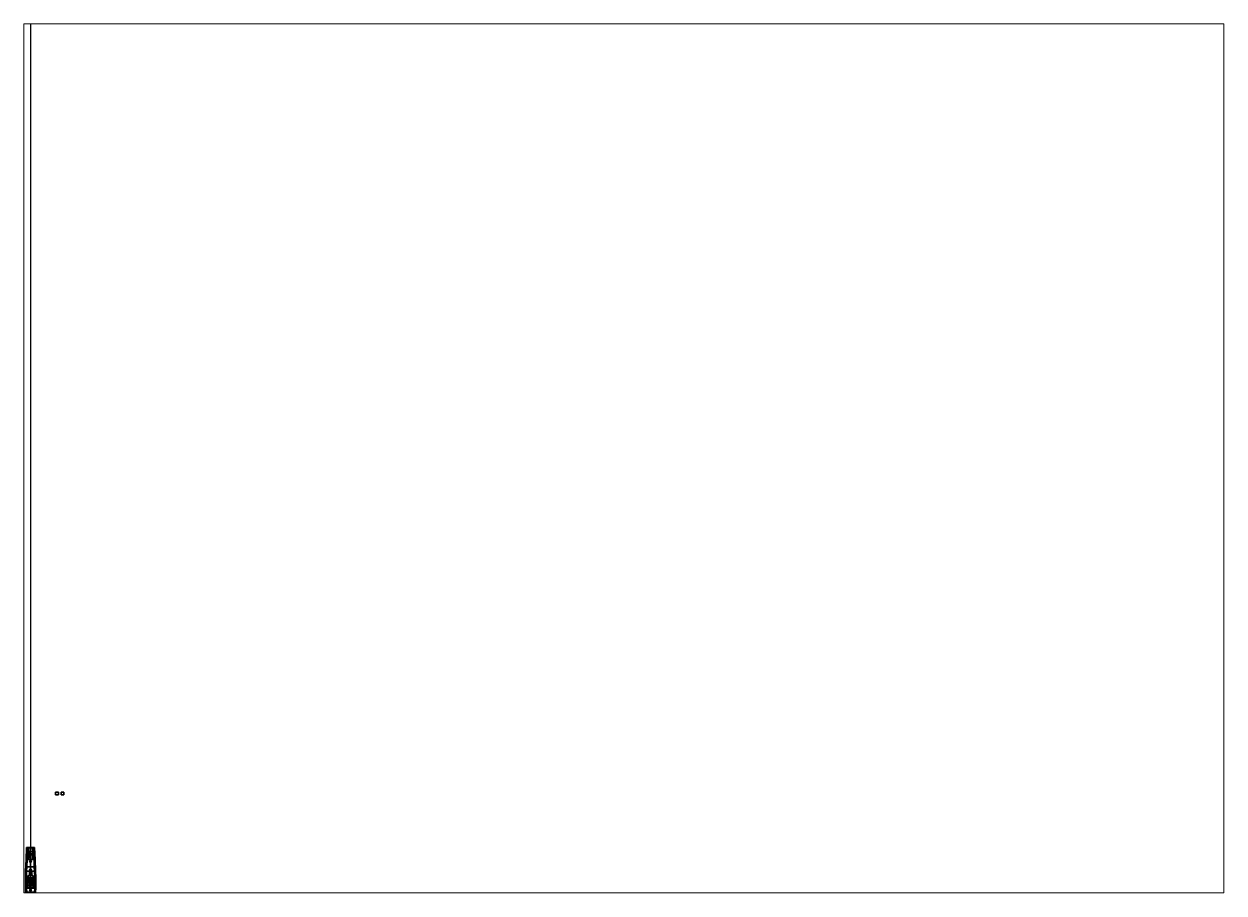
# Paper-space layout 'Layout1' of a CAD drawing. Header units: millimetres. Extents: x 28 to 251, y 20 to 181.
# The model-space entities are those that its viewports show. They can reach past a viewport. Long polylines and large blocks are cut down to what shows.
import ezdxf

# ---------------------------------------------------------------- set-up
doc = ezdxf.new("R2010")
doc.units = ezdxf.units.MM
for name, color, linetype in [('gun', 1, 'Continuous'), ('prop', 1, 'Continuous'), ('sleeve', 5, 'Continuous'), ('tmp', 4, 'Continuous'), ('turret', 2, 'Continuous'), ('underwater', 1, 'Continuous')]:
    doc.layers.add(name, color=color, linetype=linetype)

msp = doc.modelspace()

# ---------------------------------------------------------------- linework, layer by layer
for points in [[(9.82, 30.44, 1), (9.82, 30.44), (8.82, 30.44), (8.82, 30.44, 1)], [(9.82, 30.44), (9.82, 29.44), (8.82, 29.44), (8.82, 30.44)], [(8.82, 30.44), (8.82, 29.44), (8.82, 29.44, 1), (8.82, 30.44, 1)], [(8.82, 30.44, 1), (8.82, 29.44, 1), (9.82, 29.44, 1), (9.82, 30.44, 1)], [(9.82, 29.44, 1), (9.82, 29.44), (9.82, 30.44), (9.82, 30.44, 1)], [(11.82, 30.44), (11.82, 29.44), (10.82, 29.44), (10.82, 30.44)], [(10.82, 30.44), (10.82, 29.44), (11.82, 29.44), (11.82, 30.44)], [(8.82, 29.44, 1), (8.82, 29.44), (9.82, 29.44), (9.82, 29.44, 1)], [(-1.61, 6.64, 0.61), (0, 6.64, 0.66), (0, 10.81, 0.41), (-1.41, 10.81, 0.34)], [(-1.36, 10.68), (-1.56, 6.64), (-1.61, 6.64, 0.61), (-1.41, 10.81, 0.34)], [(-1.41, 10.81, 0.34), (0, 10.81, 0.41), (0, 10.68), (-1.36, 10.68)], [(0, 8.83, 0.59), (-0.26, 8.72, 0.6), (-0.37, 8.46, 0.62), (0.26, 8.72, 0.6)], [(-0.26, 8.71, 0.5), (-0.37, 8.45, 0.52), (-0.37, 8.46, 0.62), (-0.26, 8.72, 0.6)], [(-0.37, 8.46, 0.62), (-0.26, 8.2, 0.64), (0.37, 8.46, 0.62), (0.26, 8.72, 0.6)], [(0, 8.82, 0.49), (-0.26, 8.71, 0.5), (-0.26, 8.72, 0.6), (0, 8.83, 0.59)], [(1.36, 10.68), (0, 10.68), (0, 10.81, 0.41), (1.41, 10.81, 0.34)], [(0, 10.81, 0.41), (0, 6.64, 0.66), (1.61, 6.64, 0.61), (1.41, 10.81, 0.34)], [(0.26, 8.71, 0.5), (0, 8.82, 0.49), (0, 8.83, 0.59), (0.26, 8.72, 0.6)], [(0.37, 8.45, 0.52), (0.26, 8.71, 0.5), (0.26, 8.72, 0.6), (0.37, 8.46, 0.62)], [(1.41, 10.81, 0.34), (1.61, 6.64, 0.61), (1.56, 6.64), (1.36, 10.68)], [(-1.56, 6.64), (-1.74, 2.47), (-1.78, 2.47, 0.83), (-1.61, 6.64, 0.61)], [(-1.78, 2.47, 0.83), (0, 2.47, 0.85), (0, 6.64, 0.66), (-1.61, 6.64, 0.61)], [(-0.37, 8.45, 0.52), (-0.26, 8.19, 0.54), (-0.26, 8.2, 0.64), (-0.37, 8.46, 0.62)], [(0, 6.24, 0.75), (-0.26, 6.14, 0.76), (-0.37, 5.88, 0.77), (0.26, 6.14, 0.76)], [(-0.37, 5.88, 0.77), (-0.26, 5.61, 0.78), (0.37, 5.88, 0.77), (0.26, 6.14, 0.76)], [(-0.26, 6.13, 0.66), (-0.37, 5.87, 0.67), (-0.37, 5.88, 0.77), (-0.26, 6.14, 0.76)], [(-0.37, 5.87, 0.67), (-0.26, 5.61, 0.68), (-0.26, 5.61, 0.78), (-0.37, 5.88, 0.77)], [(0, 8.09, 0.65), (0.26, 8.2, 0.64), (0.37, 8.46, 0.62), (-0.26, 8.2, 0.64)], [(-0.26, 8.19, 0.54), (0, 8.08, 0.55), (0, 8.09, 0.65), (-0.26, 8.2, 0.64)], [(0, 6.24, 0.65), (-0.26, 6.13, 0.66), (-0.26, 6.14, 0.76), (0, 6.24, 0.75)], [(0, 5.51, 0.79), (0.26, 5.61, 0.78), (0.37, 5.88, 0.77), (-0.26, 5.61, 0.78)], [(-0.26, 5.61, 0.68), (0, 5.5, 0.69), (0, 5.51, 0.79), (-0.26, 5.61, 0.78)], [(0, 8.08, 0.55), (0.26, 8.19, 0.54), (0.26, 8.2, 0.64), (0, 8.09, 0.65)], [(0, 6.64, 0.66), (0, 2.47, 0.85), (1.78, 2.47, 0.83), (1.61, 6.64, 0.61)], [(0.26, 6.13, 0.66), (0, 6.24, 0.65), (0, 6.24, 0.75), (0.26, 6.14, 0.76)], [(0, 5.5, 0.69), (0.26, 5.61, 0.68), (0.26, 5.61, 0.78), (0, 5.51, 0.79)], [(0.26, 8.19, 0.54), (0.37, 8.45, 0.52), (0.37, 8.46, 0.62), (0.26, 8.2, 0.64)], [(0.37, 5.87, 0.67), (0.26, 6.13, 0.66), (0.26, 6.14, 0.76), (0.37, 5.88, 0.77)], [(0.26, 5.61, 0.68), (0.37, 5.87, 0.67), (0.37, 5.88, 0.77), (0.26, 5.61, 0.78)], [(1.61, 6.64, 0.61), (1.78, 2.47, 0.83), (1.73, 2.47), (1.56, 6.64)], [(-1.74, 2.47), (-1.8, 0.21), (-1.85, 0.21, 0.94), (-1.78, 2.47, 0.83)], [(-1.78, 2.47, 0.83), (-1.85, 0.21, 0.94), (-0.44, 1, 0.91), (-0.44, 2.33, 0.85)], [(-0.44, 1, 0.91), (-1.85, 0.21, 0.94), (1.85, 0.21, 0.94), (0.44, 1, 0.91)], [(-1.8, 0.21), (-1.8, -3.54), (-1.85, -3.54, 0.94), (-1.85, 0.21, 0.94)], [(-1.8, -1.71, 0.94), (-1.85, 0.21, 0.94), (-1.85, -3.54, 0.94), (-1.8, -2.4, 0.94)], [(-1.26, -0.02, 0.94), (-1.85, 0.21, 0.94), (-1.8, -1.71, 0.94), (-1.26, -1.39, 0.94)], [(-1.09, 0.21, 0.94), (-1.09, 0.21, 0.94), (-1.85, 0.21, 0.94), (-1.26, -0.02, 0.94)], [(-0.44, 2.33, 0.85), (0, 2.47, 0.85), (-1.78, 2.47, 0.83), (-0.44, 2.33, 0.85)], [(-1.09, 0.21, 0.94), (-1.09, 0.21, 0.94), (-1.26, -0.02, 0.94), (-1.09, -0.02, 1.06)], [(1.09, -0.02, 1.06), (1.09, 0.21, 0.94), (-1.09, 0.21, 0.94), (-1.09, -0.02, 1.06)], [(0.44, 2.33, 0.85), (0, 2.47, 0.85), (-0.44, 2.33, 0.85), (0.44, 2.33, 0.85)], [(-0.44, 2.33, 0.85), (-0.44, 1, 0.91), (-0.02, 1, 1.04), (-0.02, 2.33, 1)], [(0.02, 2.33, 1), (0.44, 2.33, 0.85), (-0.44, 2.33, 0.85), (-0.02, 2.33, 1)], [(-0.02, 1, 1.04), (-0.44, 1, 0.91), (0.44, 1, 0.91), (0.02, 1, 1.04)], [(0, 3.29, 0.9), (-0.26, 3.18, 0.9), (-0.37, 2.92, 0.91), (0.26, 3.18, 0.9)], [(-0.26, 3.18, 0.8), (-0.37, 2.92, 0.81), (-0.37, 2.92, 0.91), (-0.26, 3.18, 0.9)], [(-0.37, 2.92, 0.91), (-0.26, 2.66, 0.92), (0.37, 2.92, 0.91), (0.26, 3.18, 0.9)], [(-0.37, 2.92, 0.81), (-0.26, 2.66, 0.82), (-0.26, 2.66, 0.92), (-0.37, 2.92, 0.91)], [(0, 3.29, 0.8), (-0.26, 3.18, 0.8), (-0.26, 3.18, 0.9), (0, 3.29, 0.9)], [(0, 2.55, 0.92), (0.26, 2.66, 0.92), (0.37, 2.92, 0.91), (-0.26, 2.66, 0.92)], [(-0.26, 2.66, 0.82), (0, 2.55, 0.82), (0, 2.55, 0.92), (-0.26, 2.66, 0.92)], [(-0.02, 2.33, 1), (-0.02, 1, 1.04), (0.02, 1, 1.04), (0.02, 2.33, 1)], [(0, 0.21, 0.94), (-0.02, 0.19, 0.94), (-0.02, 0.19, 3), (0, 0.21, 3)], [(0, 0.21, 3), (-0.02, 0.19, 3), (0, 0.17, 3), (0.02, 0.19, 3)], [(-0.02, 0.19, 0.94), (0, 0.17, 0.94), (0, 0.17, 3), (-0.02, 0.19, 3)], [(0.26, 3.18, 0.8), (0, 3.29, 0.8), (0, 3.29, 0.9), (0.26, 3.18, 0.9)], [(0, 2.55, 0.82), (0.26, 2.66, 0.82), (0.26, 2.66, 0.92), (0, 2.55, 0.92)], [(0.44, 2.33, 0.85), (1.78, 2.47, 0.83), (0, 2.47, 0.85), (0.44, 2.33, 0.85)], [(0, 1.21, 2.95), (0, 0.21, 2.95), (0, 0.21, 2.45), (0, 1.21, 2.45)], [(0, 1.21, 2.45), (0, 0.21, 2.45), (0, 0.21, 2.95), (0, 1.21, 2.95)], [(0.02, 0.19, 0.94), (0, 0.21, 0.94), (0, 0.21, 3), (0.02, 0.19, 3)], [(0, 0.17, 0.94), (0.02, 0.19, 0.94), (0.02, 0.19, 3), (0, 0.17, 3)], [(0.02, 1, 1.04), (0.44, 1, 0.91), (0.44, 2.33, 0.85), (0.02, 2.33, 1)], [(0.37, 2.92, 0.81), (0.26, 3.18, 0.8), (0.26, 3.18, 0.9), (0.37, 2.92, 0.91)], [(0.26, 2.66, 0.82), (0.37, 2.92, 0.81), (0.37, 2.92, 0.91), (0.26, 2.66, 0.92)], [(0.44, 1, 0.91), (1.85, 0.21, 0.94), (1.78, 2.47, 0.83), (0.44, 2.33, 0.85)], [(1.26, -0.02, 0.94), (1.09, 0.21, 0.94), (1.09, 0.21, 0.94), (1.09, -0.02, 1.06)], [(1.85, 0.21, 0.94), (1.09, 0.21, 0.94), (1.09, 0.21, 0.94), (1.26, -0.02, 0.94)], [(1.8, -1.71, 0.94), (1.85, 0.21, 0.94), (1.26, -0.02, 0.94), (1.26, -1.39, 0.94)], [(1.78, 2.47, 0.83), (1.85, 0.21, 0.94), (1.8, 0.21), (1.73, 2.47)], [(1.85, 0.21, 0.94), (1.85, -3.54, 0.94), (1.8, -3.54), (1.8, 0.21)], [(1.8, -2.4, 0.94), (1.85, -3.54, 0.94), (1.85, 0.21, 0.94), (1.8, -1.71, 0.94)], [(-1.8, -2.4, 0.94), (-1.85, -3.54, 0.94), (-0.93, -3.54, 0.94), (-1.26, -2.71, 0.94)], [(-1.8, -3.54), (-1.72, -4.96), (-1.77, -4.96, 0.94), (-1.85, -3.54, 0.94)], [(-1.85, -3.54, 0.94), (-1.77, -4.96, 0.94), (1.77, -4.96, 0.94), (1.85, -3.54, 0.94)], [(-1.09, -1.59, 1.55), (-1.26, -1.39, 0.94), (-1.8, -1.71, 0.94), (-1.6, -1.76, 1.4)], [(-1.6, -1.76, 1.4), (-1.8, -1.71, 0.94), (-1.8, -2.4, 0.94), (-1.6, -2.27, 1.4)], [(-1.6, -2.27, 1.4), (-1.8, -2.4, 0.94), (-1.26, -2.71, 0.94), (-1.09, -2.54, 1.55)], [(-1.09, -2.54, 1.55), (-1.09, -1.59, 1.55), (-1.6, -1.76, 1.4), (-1.6, -2.27, 1.4)], [(-1.09, -0.23, 1.16), (-1.26, -0.02, 0.94), (-1.26, -0.02, 0.94), (-1.09, -0.39, 1.31)], [(-1.09, -0.02, 1.06), (-1.26, -0.02, 0.94), (-1.26, -0.02, 0.94), (-1.09, -0.23, 1.16)], [(-1.09, -0.39, 1.31), (-1.26, -0.02, 0.94), (-1.26, -0.02, 0.94), (-1.09, -0.55, 1.55)], [(-1.09, -0.55, 1.55), (-1.26, -0.02, 0.94), (-1.26, -1.39, 0.94), (-1.09, -1.59, 1.55)], [(-1.26, -2.71, 0.94), (-0.93, -3.54, 0.94), (-0.81, -3.26, 1.4), (-1.09, -2.54, 1.55)], [(1.09, -0.23, 1.16), (1.09, -0.02, 1.06), (-1.09, -0.02, 1.06), (-1.09, -0.23, 1.16)], [(1.09, -0.39, 1.31), (1.09, -0.23, 1.16), (-1.09, -0.23, 1.16), (-1.09, -0.39, 1.31)], [(1.09, -0.55, 1.55), (1.09, -0.39, 1.31), (-1.09, -0.39, 1.31), (-1.09, -0.55, 1.55)], [(1.09, -2.54, 1.55), (1.09, -0.55, 1.55), (-1.09, -0.55, 1.55), (-1.09, -2.54, 1.55)], [(-1.09, -2.54, 1.55), (-0.81, -3.26, 1.4), (0.81, -3.26, 1.4), (1.09, -2.54, 1.55)], [(-0.81, -3.26, 1.4), (-0.93, -3.54, 0.94), (0.93, -3.54, 0.94), (0.81, -3.26, 1.4)], [(0, -3.87, 1.04), (-0.26, -3.98, 1.04), (-0.37, -4.24, 1.04), (0.26, -3.98, 1.04)], [(-0.37, -4.24, 1.04), (-0.26, -4.5, 1.04), (0.37, -4.24, 1.04), (0.26, -3.98, 1.04)], [(-0.26, -3.98, 0.94), (-0.37, -4.24, 0.94), (-0.37, -4.24, 1.04), (-0.26, -3.98, 1.04)], [(-0.37, -4.24, 0.94), (-0.26, -4.5, 0.94), (-0.26, -4.5, 1.04), (-0.37, -4.24, 1.04)], [(0, -3.87, 0.94), (-0.26, -3.98, 0.94), (-0.26, -3.98, 1.04), (0, -3.87, 1.04)], [(0, -4.61, 1.04), (0.26, -4.5, 1.04), (0.37, -4.24, 1.04), (-0.26, -4.5, 1.04)], [(0.26, -3.98, 0.94), (0, -3.87, 0.94), (0, -3.87, 1.04), (0.26, -3.98, 1.04)], [(0.37, -4.24, 0.94), (0.26, -3.98, 0.94), (0.26, -3.98, 1.04), (0.37, -4.24, 1.04)], [(0.26, -4.5, 0.94), (0.37, -4.24, 0.94), (0.37, -4.24, 1.04), (0.26, -4.5, 1.04)], [(0.81, -3.26, 1.4), (0.93, -3.54, 0.94), (1.26, -2.71, 0.94), (1.09, -2.54, 1.55)], [(0.93, -3.54, 0.94), (1.85, -3.54, 0.94), (1.8, -2.4, 0.94), (1.26, -2.71, 0.94)], [(1.26, -0.02, 0.94), (1.26, -0.02, 0.94), (1.09, -0.23, 1.16), (1.09, -0.39, 1.31)], [(1.26, -0.02, 0.94), (1.26, -0.02, 0.94), (1.09, -0.02, 1.06), (1.09, -0.23, 1.16)], [(1.26, -0.02, 0.94), (1.26, -0.02, 0.94), (1.09, -0.39, 1.31), (1.09, -0.55, 1.55)], [(1.26, -1.39, 0.94), (1.26, -0.02, 0.94), (1.09, -0.55, 1.55), (1.09, -1.59, 1.55)], [(1.6, -1.76, 1.4), (1.8, -1.71, 0.94), (1.26, -1.39, 0.94), (1.09, -1.59, 1.55)], [(1.09, -1.59, 1.55), (1.09, -2.54, 1.55), (1.6, -2.27, 1.4), (1.6, -1.76, 1.4)], [(1.09, -2.54, 1.55), (1.26, -2.71, 0.94), (1.8, -2.4, 0.94), (1.6, -2.27, 1.4)], [(1.6, -2.27, 1.4), (1.8, -2.4, 0.94), (1.8, -1.71, 0.94), (1.6, -1.76, 1.4)], [(1.85, -3.54, 0.94), (1.77, -4.96, 0.94), (1.72, -4.96), (1.8, -3.54)], [(-1.53, -7.02, 0.9), (0, -7.02, 0.92), (-1.77, -4.96, 0.94)], [(-1.72, -4.96), (-1.48, -7.02), (-1.53, -7.02, 0.9), (-1.77, -4.96, 0.94)], [(0, -7.02, 0.92), (1.77, -4.96, 0.94), (-1.77, -4.96, 0.94)], [(-1.34, -7.94, 0.9), (0, -7.94, 0.92), (0, -7.02, 0.92), (-1.53, -7.02, 0.9)], [(-1.48, -7.02), (-1.29, -7.94), (-1.34, -7.94, 0.9), (-1.53, -7.02, 0.9)], [(0, -5.73, 1.03), (-0.26, -5.84, 1.02), (-0.37, -6.1, 1.02), (0.26, -5.84, 1.02)], [(-0.26, -5.84, 0.92), (-0.37, -6.1, 0.92), (-0.37, -6.1, 1.02), (-0.26, -5.84, 1.02)], [(-0.37, -6.1, 1.02), (-0.26, -6.36, 1.02), (0.37, -6.1, 1.02), (0.26, -5.84, 1.02)], [(-0.37, -6.1, 0.92), (-0.26, -6.36, 0.92), (-0.26, -6.36, 1.02), (-0.37, -6.1, 1.02)], [(-0.26, -4.5, 0.94), (0, -4.61, 0.94), (0, -4.61, 1.04), (-0.26, -4.5, 1.04)], [(0, -5.73, 0.93), (-0.26, -5.84, 0.92), (-0.26, -5.84, 1.02), (0, -5.73, 1.03)], [(0, -6.47, 1.01), (0.26, -6.36, 1.02), (0.37, -6.1, 1.02), (-0.26, -6.36, 1.02)], [(-0.26, -6.36, 0.92), (0, -6.47, 0.91), (0, -6.47, 1.01), (-0.26, -6.36, 1.02)], [(0, -4.61, 0.94), (0.26, -4.5, 0.94), (0.26, -4.5, 1.04), (0, -4.61, 1.04)], [(1.77, -4.96, 0.94), (0, -7.02, 0.92), (1.53, -7.02, 0.9), (1.77, -4.96, 0.94)], [(0.26, -5.84, 0.92), (0, -5.73, 0.93), (0, -5.73, 1.03), (0.26, -5.84, 1.02)], [(0, -6.47, 0.91), (0.26, -6.36, 0.92), (0.26, -6.36, 1.02), (0, -6.47, 1.01)], [(0, -7.02, 0.92), (0, -7.94, 0.92), (1.34, -7.94, 0.9), (1.53, -7.02, 0.9)], [(0.37, -6.1, 0.92), (0.26, -5.84, 0.92), (0.26, -5.84, 1.02), (0.37, -6.1, 1.02)], [(0.26, -6.36, 0.92), (0.37, -6.1, 0.92), (0.37, -6.1, 1.02), (0.26, -6.36, 1.02)], [(1.53, -7.02, 0.9), (1.34, -7.94, 0.9), (1.29, -7.94), (1.48, -7.02)], [(1.77, -4.96, 0.94), (1.53, -7.02, 0.9), (1.48, -7.02), (1.72, -4.96)]]:
    msp.add_3dface(points)
at = {"layer": 'gun'}
for points in [[(-0.22, -2.4, 1.86), (-0.24, -2.4, 1.83), (-0.24, -3.61, 1.83), (-0.22, -3.61, 1.86)], [(-0.24, -2.4, 1.83), (-0.22, -2.4, 1.8), (-0.22, -3.61, 1.8), (-0.24, -3.61, 1.83)], [(-0.18, -3.61, 1.86), (-0.22, -3.61, 1.86), (-0.24, -3.61, 1.83), (-0.17, -3.61, 1.83)], [(-0.17, -3.61, 1.83), (-0.24, -3.61, 1.83), (-0.22, -3.61, 1.8), (-0.18, -3.61, 1.8)], [(-0.18, -2.4, 1.86), (-0.22, -2.4, 1.86), (-0.22, -3.61, 1.86), (-0.18, -3.61, 1.86)], [(-0.22, -2.4, 1.8), (-0.18, -2.4, 1.8), (-0.18, -3.61, 1.8), (-0.22, -3.61, 1.8)], [(-0.17, -2.4, 1.83), (-0.18, -2.4, 1.86), (-0.18, -3.61, 1.86), (-0.17, -3.61, 1.83)], [(-0.18, -2.4, 1.8), (-0.17, -2.4, 1.83), (-0.17, -3.61, 1.83), (-0.18, -3.61, 1.8)]]:
    msp.add_3dface(points, dxfattribs=at)
at = {"layer": 'prop'}
for points in [[(-0.83, 9.59, -0.38), (-0.87, 9.58, -0.43), (-0.87, 9.57, -0.42), (-0.84, 9.58, -0.38)], [(-0.73, 9.55, -0.4), (-0.87, 9.58, -0.43), (-0.83, 9.59, -0.38), (-0.77, 9.58, -0.37)], [(-0.87, 9.58, -0.43), (-0.87, 9.55, -0.48), (-0.87, 9.54, -0.48), (-0.87, 9.57, -0.42)], [(-0.72, 9.52, -0.45), (-0.87, 9.55, -0.48), (-0.87, 9.58, -0.43), (-0.73, 9.55, -0.4)], [(-0.87, 9.57, -0.42), (-0.73, 9.54, -0.4), (-0.78, 9.57, -0.36), (-0.84, 9.58, -0.38)], [(-0.87, 9.54, -0.48), (-0.73, 9.51, -0.45), (-0.73, 9.54, -0.4), (-0.87, 9.57, -0.42)], [(-0.87, 9.55, -0.48), (-0.82, 9.52, -0.51), (-0.83, 9.51, -0.51), (-0.87, 9.54, -0.48)], [(-0.76, 9.51, -0.5), (-0.82, 9.52, -0.51), (-0.87, 9.55, -0.48), (-0.72, 9.52, -0.45)], [(-0.83, 9.51, -0.51), (-0.77, 9.5, -0.5), (-0.73, 9.51, -0.45), (-0.87, 9.54, -0.48)], [(-0.77, 9.58, -0.37), (-0.83, 9.59, -0.38), (-0.84, 9.58, -0.38), (-0.78, 9.57, -0.36)], [(-0.82, 9.52, -0.51), (-0.76, 9.51, -0.5), (-0.77, 9.5, -0.5), (-0.83, 9.51, -0.51)], [(-0.74, 9.66, -0.55), (-0.76, 9.6, -0.57), (-0.79, 9.6, -0.51), (-0.76, 9.66, -0.51)], [(-0.76, 9.66, -0.51), (-0.79, 9.6, -0.51), (-0.76, 9.6, -0.45), (-0.74, 9.66, -0.47)], [(-0.79, 9.6, -0.51), (-0.76, 9.6, -0.57), (-0.76, 9.45, -0.57), (-0.79, 9.45, -0.51)], [(-0.76, 9.6, -0.45), (-0.79, 9.6, -0.51), (-0.79, 9.45, -0.51), (-0.76, 9.45, -0.45)], [(-0.78, 9.55, -0.59), (-0.69, 9.58, -0.7), (-0.75, 9.59, -0.69), (-0.79, 9.58, -0.64)], [(-0.79, 9.58, -0.64), (-0.75, 9.59, -0.69), (-0.75, 9.58, -0.69), (-0.79, 9.57, -0.65)], [(-0.78, 9.55, -0.59), (-0.79, 9.58, -0.64), (-0.79, 9.57, -0.65), (-0.78, 9.54, -0.59)], [(-0.69, 9.57, -0.71), (-0.78, 9.54, -0.59), (-0.79, 9.57, -0.65), (-0.75, 9.58, -0.69)], [(-0.74, 9.52, -0.56), (-0.64, 9.55, -0.67), (-0.69, 9.58, -0.7), (-0.78, 9.55, -0.59)], [(-0.73, 9.55, -0.4), (-0.77, 9.58, -0.37), (-0.78, 9.57, -0.36), (-0.73, 9.54, -0.4)], [(-0.64, 9.54, -0.67), (-0.74, 9.51, -0.56), (-0.78, 9.54, -0.59), (-0.69, 9.57, -0.71)], [(-0.74, 9.52, -0.56), (-0.78, 9.55, -0.59), (-0.78, 9.54, -0.59), (-0.74, 9.51, -0.56)], [(-0.76, 9.51, -0.5), (-0.72, 9.52, -0.45), (-0.73, 9.51, -0.45), (-0.77, 9.5, -0.5)], [(-0.7, 9.69, -0.51), (-0.74, 9.66, -0.55), (-0.76, 9.66, -0.51), (-0.7, 9.69, -0.51)], [(-0.7, 9.69, -0.51), (-0.76, 9.66, -0.51), (-0.74, 9.66, -0.47), (-0.7, 9.69, -0.51)], [(-0.7, 9.66, -0.57), (-0.7, 9.6, -0.6), (-0.76, 9.6, -0.57), (-0.74, 9.66, -0.55)], [(-0.74, 9.66, -0.47), (-0.76, 9.6, -0.45), (-0.7, 9.6, -0.42), (-0.7, 9.66, -0.45)], [(-0.76, 9.6, -0.57), (-0.7, 9.6, -0.6), (-0.7, 9.45, -0.6), (-0.76, 9.45, -0.57)], [(-0.7, 9.6, -0.42), (-0.76, 9.6, -0.45), (-0.76, 9.45, -0.45), (-0.7, 9.45, -0.42)], [(-0.75, 9.59, -0.69), (-0.69, 9.58, -0.7), (-0.69, 9.57, -0.71), (-0.75, 9.58, -0.69)], [(-0.7, 9.69, -0.51), (-0.7, 9.66, -0.57), (-0.74, 9.66, -0.55), (-0.7, 9.69, -0.51)], [(-0.7, 9.69, -0.51), (-0.74, 9.66, -0.47), (-0.7, 9.66, -0.45), (-0.7, 9.69, -0.51)], [(-0.68, 9.51, -0.57), (-0.64, 9.52, -0.62), (-0.64, 9.55, -0.67), (-0.74, 9.52, -0.56)], [(-0.64, 9.51, -0.62), (-0.68, 9.5, -0.57), (-0.74, 9.51, -0.56), (-0.64, 9.54, -0.67)], [(-0.68, 9.51, -0.57), (-0.74, 9.52, -0.56), (-0.74, 9.51, -0.56), (-0.68, 9.5, -0.57)], [(-0.72, 9.52, -0.45), (-0.73, 9.55, -0.4), (-0.73, 9.54, -0.4), (-0.73, 9.51, -0.45)], [(-0.7, 9.69, -0.51), (-0.64, 9.66, -0.51), (-0.65, 9.66, -0.55), (-0.7, 9.69, -0.51)], [(-0.7, 9.69, -0.51), (-0.65, 9.66, -0.55), (-0.7, 9.66, -0.57), (-0.7, 9.69, -0.51)], [(-0.7, 9.69, -0.51), (-0.7, 9.66, -0.45), (-0.65, 9.66, -0.47), (-0.7, 9.69, -0.51)], [(-0.7, 9.69, -0.51), (-0.65, 9.66, -0.47), (-0.64, 9.66, -0.51), (-0.7, 9.69, -0.51)], [(-0.65, 9.66, -0.55), (-0.64, 9.6, -0.57), (-0.7, 9.6, -0.6), (-0.7, 9.66, -0.57)], [(-0.7, 9.66, -0.45), (-0.7, 9.6, -0.42), (-0.64, 9.6, -0.45), (-0.65, 9.66, -0.47)], [(-0.7, 9.6, -0.6), (-0.64, 9.6, -0.57), (-0.64, 9.45, -0.57), (-0.7, 9.45, -0.6)], [(-0.64, 9.6, -0.45), (-0.7, 9.6, -0.42), (-0.7, 9.45, -0.42), (-0.64, 9.45, -0.45)], [(-0.69, 9.58, -0.7), (-0.64, 9.55, -0.67), (-0.64, 9.54, -0.67), (-0.69, 9.57, -0.71)], [(-0.64, 9.52, -0.62), (-0.68, 9.51, -0.57), (-0.68, 9.5, -0.57), (-0.64, 9.51, -0.62)], [(-0.66, 9.51, -0.46), (-0.64, 9.52, -0.4), (-0.59, 9.55, -0.38), (-0.64, 9.52, -0.52)], [(-0.66, 9.51, -0.46), (-0.64, 9.52, -0.52), (-0.63, 9.51, -0.52), (-0.65, 9.5, -0.46)], [(-0.64, 9.52, -0.4), (-0.66, 9.51, -0.46), (-0.65, 9.5, -0.46), (-0.63, 9.51, -0.4)], [(-0.64, 9.66, -0.51), (-0.61, 9.6, -0.51), (-0.64, 9.6, -0.57), (-0.65, 9.66, -0.55)], [(-0.65, 9.66, -0.47), (-0.64, 9.6, -0.45), (-0.61, 9.6, -0.51), (-0.64, 9.66, -0.51)], [(-0.63, 9.51, -0.4), (-0.65, 9.5, -0.46), (-0.63, 9.51, -0.52), (-0.58, 9.54, -0.38)], [(-0.64, 9.6, -0.57), (-0.61, 9.6, -0.51), (-0.61, 9.45, -0.51), (-0.64, 9.45, -0.57)], [(-0.61, 9.6, -0.51), (-0.64, 9.6, -0.45), (-0.64, 9.45, -0.45), (-0.61, 9.45, -0.51)], [(-0.64, 9.52, -0.52), (-0.59, 9.55, -0.38), (-0.54, 9.58, -0.4), (-0.59, 9.55, -0.54)], [(-0.64, 9.55, -0.67), (-0.64, 9.52, -0.62), (-0.64, 9.51, -0.62), (-0.64, 9.54, -0.67)], [(-0.64, 9.52, -0.52), (-0.59, 9.55, -0.54), (-0.58, 9.54, -0.54), (-0.63, 9.51, -0.52)], [(-0.59, 9.55, -0.38), (-0.64, 9.52, -0.4), (-0.63, 9.51, -0.4), (-0.58, 9.54, -0.38)], [(-0.58, 9.54, -0.38), (-0.63, 9.51, -0.52), (-0.58, 9.54, -0.54), (-0.54, 9.57, -0.4)], [(-0.59, 9.55, -0.54), (-0.54, 9.58, -0.4), (-0.52, 9.59, -0.46), (-0.54, 9.58, -0.52)], [(-0.59, 9.55, -0.54), (-0.54, 9.58, -0.52), (-0.54, 9.57, -0.52), (-0.58, 9.54, -0.54)], [(-0.54, 9.58, -0.4), (-0.59, 9.55, -0.38), (-0.58, 9.54, -0.38), (-0.54, 9.57, -0.4)], [(-0.54, 9.57, -0.4), (-0.58, 9.54, -0.54), (-0.54, 9.57, -0.52), (-0.52, 9.58, -0.46)], [(-0.54, 9.58, -0.52), (-0.52, 9.59, -0.46), (-0.52, 9.58, -0.46), (-0.54, 9.57, -0.52)], [(-0.52, 9.59, -0.46), (-0.54, 9.58, -0.4), (-0.54, 9.57, -0.4), (-0.52, 9.58, -0.46)], [(0.67, 9.55, -0.4), (0.53, 9.58, -0.43), (0.57, 9.59, -0.38), (0.63, 9.58, -0.37)], [(0.57, 9.59, -0.38), (0.53, 9.58, -0.43), (0.53, 9.57, -0.42), (0.56, 9.58, -0.38)], [(0.53, 9.57, -0.42), (0.67, 9.54, -0.4), (0.62, 9.57, -0.36), (0.56, 9.58, -0.38)], [(0.68, 9.52, -0.45), (0.53, 9.55, -0.48), (0.53, 9.58, -0.43), (0.67, 9.55, -0.4)], [(0.53, 9.58, -0.43), (0.53, 9.55, -0.48), (0.53, 9.54, -0.48), (0.53, 9.57, -0.42)], [(0.53, 9.54, -0.48), (0.67, 9.51, -0.45), (0.67, 9.54, -0.4), (0.53, 9.57, -0.42)], [(0.64, 9.51, -0.5), (0.58, 9.52, -0.51), (0.53, 9.55, -0.48), (0.68, 9.52, -0.45)], [(0.53, 9.55, -0.48), (0.58, 9.52, -0.51), (0.57, 9.51, -0.51), (0.53, 9.54, -0.48)], [(0.57, 9.51, -0.51), (0.63, 9.5, -0.5), (0.67, 9.51, -0.45), (0.53, 9.54, -0.48)], [(0.63, 9.58, -0.37), (0.57, 9.59, -0.38), (0.56, 9.58, -0.38), (0.62, 9.57, -0.36)], [(0.58, 9.52, -0.51), (0.64, 9.51, -0.5), (0.63, 9.5, -0.5), (0.57, 9.51, -0.51)], [(0.66, 9.66, -0.55), (0.64, 9.6, -0.57), (0.61, 9.6, -0.51), (0.64, 9.66, -0.51)], [(0.64, 9.66, -0.51), (0.61, 9.6, -0.51), (0.64, 9.6, -0.45), (0.66, 9.66, -0.47)], [(0.61, 9.6, -0.51), (0.64, 9.6, -0.57), (0.64, 9.45, -0.57), (0.61, 9.45, -0.51)], [(0.64, 9.6, -0.45), (0.61, 9.6, -0.51), (0.61, 9.45, -0.51), (0.64, 9.45, -0.45)], [(0.61, 9.58, -0.64), (0.65, 9.59, -0.69), (0.65, 9.58, -0.69), (0.61, 9.57, -0.65)], [(0.62, 9.55, -0.59), (0.71, 9.58, -0.7), (0.65, 9.59, -0.69), (0.61, 9.58, -0.64)], [(0.71, 9.57, -0.71), (0.62, 9.54, -0.59), (0.61, 9.57, -0.65), (0.65, 9.58, -0.69)], [(0.62, 9.55, -0.59), (0.61, 9.58, -0.64), (0.61, 9.57, -0.65), (0.62, 9.54, -0.59)], [(0.67, 9.55, -0.4), (0.63, 9.58, -0.37), (0.62, 9.57, -0.36), (0.67, 9.54, -0.4)], [(0.66, 9.52, -0.56), (0.76, 9.55, -0.67), (0.71, 9.58, -0.7), (0.62, 9.55, -0.59)], [(0.76, 9.54, -0.67), (0.66, 9.51, -0.56), (0.62, 9.54, -0.59), (0.71, 9.57, -0.71)], [(0.66, 9.52, -0.56), (0.62, 9.55, -0.59), (0.62, 9.54, -0.59), (0.66, 9.51, -0.56)], [(0.64, 9.51, -0.5), (0.68, 9.52, -0.45), (0.67, 9.51, -0.45), (0.63, 9.5, -0.5)], [(0.7, 9.69, -0.51), (0.66, 9.66, -0.55), (0.64, 9.66, -0.51), (0.7, 9.69, -0.51)], [(0.7, 9.69, -0.51), (0.64, 9.66, -0.51), (0.66, 9.66, -0.47), (0.7, 9.69, -0.51)], [(0.7, 9.66, -0.57), (0.7, 9.6, -0.6), (0.64, 9.6, -0.57), (0.66, 9.66, -0.55)], [(0.66, 9.66, -0.47), (0.64, 9.6, -0.45), (0.7, 9.6, -0.42), (0.7, 9.66, -0.45)], [(0.64, 9.6, -0.57), (0.7, 9.6, -0.6), (0.7, 9.45, -0.6), (0.64, 9.45, -0.57)], [(0.7, 9.6, -0.42), (0.64, 9.6, -0.45), (0.64, 9.45, -0.45), (0.7, 9.45, -0.42)], [(0.65, 9.59, -0.69), (0.71, 9.58, -0.7), (0.71, 9.57, -0.71), (0.65, 9.58, -0.69)], [(0.7, 9.69, -0.51), (0.7, 9.66, -0.57), (0.66, 9.66, -0.55), (0.7, 9.69, -0.51)], [(0.7, 9.69, -0.51), (0.66, 9.66, -0.47), (0.7, 9.66, -0.45), (0.7, 9.69, -0.51)], [(0.72, 9.51, -0.57), (0.76, 9.52, -0.62), (0.76, 9.55, -0.67), (0.66, 9.52, -0.56)], [(0.76, 9.51, -0.62), (0.72, 9.5, -0.57), (0.66, 9.51, -0.56), (0.76, 9.54, -0.67)], [(0.72, 9.51, -0.57), (0.66, 9.52, -0.56), (0.66, 9.51, -0.56), (0.72, 9.5, -0.57)], [(0.68, 9.52, -0.45), (0.67, 9.55, -0.4), (0.67, 9.54, -0.4), (0.67, 9.51, -0.45)], [(0.7, 9.69, -0.51), (0.75, 9.66, -0.55), (0.7, 9.66, -0.57), (0.7, 9.69, -0.51)], [(0.7, 9.69, -0.51), (0.76, 9.66, -0.51), (0.75, 9.66, -0.55), (0.7, 9.69, -0.51)], [(0.7, 9.69, -0.51), (0.75, 9.66, -0.47), (0.76, 9.66, -0.51), (0.7, 9.69, -0.51)], [(0.7, 9.69, -0.51), (0.7, 9.66, -0.45), (0.75, 9.66, -0.47), (0.7, 9.69, -0.51)], [(0.75, 9.66, -0.55), (0.76, 9.6, -0.57), (0.7, 9.6, -0.6), (0.7, 9.66, -0.57)], [(0.7, 9.66, -0.45), (0.7, 9.6, -0.42), (0.76, 9.6, -0.45), (0.75, 9.66, -0.47)], [(0.7, 9.6, -0.6), (0.76, 9.6, -0.57), (0.76, 9.45, -0.57), (0.7, 9.45, -0.6)], [(0.76, 9.6, -0.45), (0.7, 9.6, -0.42), (0.7, 9.45, -0.42), (0.76, 9.45, -0.45)], [(0.71, 9.58, -0.7), (0.76, 9.55, -0.67), (0.76, 9.54, -0.67), (0.71, 9.57, -0.71)], [(0.76, 9.52, -0.62), (0.72, 9.51, -0.57), (0.72, 9.5, -0.57), (0.76, 9.51, -0.62)], [(0.74, 9.51, -0.46), (0.76, 9.52, -0.4), (0.81, 9.55, -0.38), (0.76, 9.52, -0.52)], [(0.76, 9.52, -0.4), (0.74, 9.51, -0.46), (0.75, 9.5, -0.46), (0.77, 9.51, -0.4)], [(0.74, 9.51, -0.46), (0.76, 9.52, -0.52), (0.77, 9.51, -0.52), (0.75, 9.5, -0.46)], [(0.76, 9.66, -0.51), (0.79, 9.6, -0.51), (0.76, 9.6, -0.57), (0.75, 9.66, -0.55)], [(0.75, 9.66, -0.47), (0.76, 9.6, -0.45), (0.79, 9.6, -0.51), (0.76, 9.66, -0.51)], [(0.77, 9.51, -0.4), (0.75, 9.5, -0.46), (0.77, 9.51, -0.52), (0.82, 9.54, -0.38)], [(0.76, 9.6, -0.57), (0.79, 9.6, -0.51), (0.79, 9.45, -0.51), (0.76, 9.45, -0.57)], [(0.79, 9.6, -0.51), (0.76, 9.6, -0.45), (0.76, 9.45, -0.45), (0.79, 9.45, -0.51)], [(0.76, 9.52, -0.52), (0.81, 9.55, -0.38), (0.86, 9.58, -0.4), (0.81, 9.55, -0.54)], [(0.81, 9.55, -0.38), (0.76, 9.52, -0.4), (0.77, 9.51, -0.4), (0.82, 9.54, -0.38)], [(0.76, 9.52, -0.52), (0.81, 9.55, -0.54), (0.82, 9.54, -0.54), (0.77, 9.51, -0.52)], [(0.76, 9.55, -0.67), (0.76, 9.52, -0.62), (0.76, 9.51, -0.62), (0.76, 9.54, -0.67)], [(0.82, 9.54, -0.38), (0.77, 9.51, -0.52), (0.82, 9.54, -0.54), (0.86, 9.57, -0.4)], [(0.81, 9.55, -0.54), (0.86, 9.58, -0.4), (0.88, 9.59, -0.46), (0.86, 9.58, -0.52)], [(0.86, 9.58, -0.4), (0.81, 9.55, -0.38), (0.82, 9.54, -0.38), (0.86, 9.57, -0.4)], [(0.81, 9.55, -0.54), (0.86, 9.58, -0.52), (0.86, 9.57, -0.52), (0.82, 9.54, -0.54)], [(0.86, 9.57, -0.4), (0.82, 9.54, -0.54), (0.86, 9.57, -0.52), (0.88, 9.58, -0.46)], [(0.88, 9.59, -0.46), (0.86, 9.58, -0.4), (0.86, 9.57, -0.4), (0.88, 9.58, -0.46)], [(0.86, 9.58, -0.52), (0.88, 9.59, -0.46), (0.88, 9.58, -0.46), (0.86, 9.57, -0.52)]]:
    msp.add_3dface(points, dxfattribs=at)
at = {"layer": 'sleeve'}
for points in [[(-0.35, -2.13, 1.83), (-0.36, -2.07, 1.83), (-0.31, -2.07, 1.72), (-0.3, -2.13, 1.73)], [(-0.3, -2.13, 1.93), (-0.31, -2.07, 1.94), (-0.36, -2.07, 1.83), (-0.35, -2.13, 1.83)], [(-0.31, -2.18, 1.83), (-0.35, -2.13, 1.83), (-0.3, -2.13, 1.73), (-0.28, -2.18, 1.75)], [(-0.28, -2.18, 1.91), (-0.3, -2.13, 1.93), (-0.35, -2.13, 1.83), (-0.31, -2.18, 1.83)], [(-0.3, -2.13, 1.73), (-0.31, -2.07, 1.72), (-0.2, -2.07, 1.67), (-0.2, -2.13, 1.68)], [(-0.2, -2.13, 1.98), (-0.2, -2.07, 1.99), (-0.31, -2.07, 1.94), (-0.3, -2.13, 1.93)], [(-0.28, -2.21, 1.83), (-0.31, -2.18, 1.83), (-0.28, -2.18, 1.75), (-0.26, -2.21, 1.77)], [(-0.26, -2.21, 1.89), (-0.28, -2.18, 1.91), (-0.31, -2.18, 1.83), (-0.28, -2.21, 1.83)], [(-0.28, -2.18, 1.75), (-0.3, -2.13, 1.73), (-0.2, -2.13, 1.68), (-0.2, -2.18, 1.72)], [(-0.2, -2.18, 1.94), (-0.2, -2.13, 1.98), (-0.3, -2.13, 1.93), (-0.28, -2.18, 1.91)], [(-0.26, -2.21, 1.77), (-0.28, -2.18, 1.75), (-0.2, -2.18, 1.72), (-0.2, -2.21, 1.75)], [(-0.2, -2.21, 1.91), (-0.2, -2.18, 1.94), (-0.28, -2.18, 1.91), (-0.26, -2.21, 1.89)], [(-0.26, -2.21, 1.89), (-0.28, -2.21, 1.83), (-0.28, -2.4, 1.83), (-0.26, -2.4, 1.89)], [(-0.28, -2.21, 1.83), (-0.26, -2.21, 1.77), (-0.26, -2.4, 1.77), (-0.28, -2.4, 1.83)], [(-0.2, -2.4, 1.91), (-0.26, -2.4, 1.89), (-0.28, -2.4, 1.83), (-0.14, -2.4, 1.89)], [(-0.14, -2.4, 1.89), (-0.28, -2.4, 1.83), (-0.26, -2.4, 1.77), (-0.12, -2.4, 1.83)], [(-0.2, -2.21, 1.91), (-0.26, -2.21, 1.89), (-0.26, -2.4, 1.89), (-0.2, -2.4, 1.91)], [(-0.26, -2.21, 1.77), (-0.2, -2.21, 1.75), (-0.2, -2.4, 1.75), (-0.26, -2.4, 1.77)], [(-0.12, -2.4, 1.83), (-0.26, -2.4, 1.77), (-0.2, -2.4, 1.75), (-0.14, -2.4, 1.77)], [(-0.2, -2.13, 1.68), (-0.2, -2.07, 1.67), (-0.09, -2.07, 1.72), (-0.1, -2.13, 1.73)], [(-0.1, -2.13, 1.93), (-0.09, -2.07, 1.94), (-0.2, -2.07, 1.99), (-0.2, -2.13, 1.98)], [(-0.2, -2.18, 1.72), (-0.2, -2.13, 1.68), (-0.1, -2.13, 1.73), (-0.12, -2.18, 1.75)], [(-0.12, -2.18, 1.91), (-0.1, -2.13, 1.93), (-0.2, -2.13, 1.98), (-0.2, -2.18, 1.94)], [(-0.2, -2.21, 1.75), (-0.2, -2.18, 1.72), (-0.12, -2.18, 1.75), (-0.14, -2.21, 1.77)], [(-0.14, -2.21, 1.89), (-0.12, -2.18, 1.91), (-0.2, -2.18, 1.94), (-0.2, -2.21, 1.91)], [(-0.14, -2.21, 1.89), (-0.2, -2.21, 1.91), (-0.2, -2.4, 1.91), (-0.14, -2.4, 1.89)], [(-0.2, -2.21, 1.75), (-0.14, -2.21, 1.77), (-0.14, -2.4, 1.77), (-0.2, -2.4, 1.75)], [(-0.14, -2.21, 1.77), (-0.12, -2.18, 1.75), (-0.09, -2.18, 1.83), (-0.12, -2.21, 1.83)], [(-0.12, -2.21, 1.83), (-0.09, -2.18, 1.83), (-0.12, -2.18, 1.91), (-0.14, -2.21, 1.89)], [(-0.12, -2.21, 1.83), (-0.14, -2.21, 1.89), (-0.14, -2.4, 1.89), (-0.12, -2.4, 1.83)], [(-0.14, -2.21, 1.77), (-0.12, -2.21, 1.83), (-0.12, -2.4, 1.83), (-0.14, -2.4, 1.77)], [(-0.12, -2.18, 1.75), (-0.1, -2.13, 1.73), (-0.05, -2.13, 1.83), (-0.09, -2.18, 1.83)], [(-0.09, -2.18, 1.83), (-0.05, -2.13, 1.83), (-0.1, -2.13, 1.93), (-0.12, -2.18, 1.91)], [(-0.1, -2.13, 1.73), (-0.09, -2.07, 1.72), (-0.04, -2.07, 1.83), (-0.05, -2.13, 1.83)], [(-0.05, -2.13, 1.83), (-0.04, -2.07, 1.83), (-0.09, -2.07, 1.94), (-0.1, -2.13, 1.93)], [(0.11, -2.13, 1.83), (0.1, -2.07, 1.83), (0.15, -2.07, 1.72), (0.16, -2.13, 1.73)], [(0.16, -2.13, 1.93), (0.15, -2.07, 1.94), (0.1, -2.07, 1.83), (0.11, -2.13, 1.83)], [(0.15, -2.18, 1.83), (0.11, -2.13, 1.83), (0.16, -2.13, 1.73), (0.18, -2.18, 1.75)], [(0.18, -2.18, 1.91), (0.16, -2.13, 1.93), (0.11, -2.13, 1.83), (0.15, -2.18, 1.83)], [(0.16, -2.13, 1.73), (0.15, -2.07, 1.72), (0.26, -2.07, 1.67), (0.26, -2.13, 1.68)], [(0.26, -2.13, 1.98), (0.26, -2.07, 1.99), (0.15, -2.07, 1.94), (0.16, -2.13, 1.93)], [(0.19, -2.21, 1.83), (0.15, -2.18, 1.83), (0.18, -2.18, 1.75), (0.21, -2.21, 1.78)], [(0.21, -2.21, 1.88), (0.18, -2.18, 1.91), (0.15, -2.18, 1.83), (0.19, -2.21, 1.83)], [(0.18, -2.18, 1.75), (0.16, -2.13, 1.73), (0.26, -2.13, 1.68), (0.26, -2.18, 1.72)], [(0.26, -2.18, 1.94), (0.26, -2.13, 1.98), (0.16, -2.13, 1.93), (0.18, -2.18, 1.91)], [(0.21, -2.21, 1.78), (0.18, -2.18, 1.75), (0.26, -2.18, 1.72), (0.26, -2.21, 1.76)], [(0.26, -2.21, 1.9), (0.26, -2.18, 1.94), (0.18, -2.18, 1.91), (0.21, -2.21, 1.88)], [(0.21, -2.21, 1.88), (0.19, -2.21, 1.83), (0.19, -2.83, 1.83), (0.21, -2.83, 1.88)], [(0.19, -2.21, 1.83), (0.21, -2.21, 1.78), (0.21, -2.83, 1.78), (0.19, -2.83, 1.83)], [(0.21, -2.83, 1.78), (0.26, -2.83, 1.76), (0.21, -2.83, 1.88), (0.19, -2.83, 1.83)], [(0.26, -2.21, 1.9), (0.21, -2.21, 1.88), (0.21, -2.83, 1.88), (0.26, -2.83, 1.9)], [(0.21, -2.21, 1.78), (0.26, -2.21, 1.76), (0.26, -2.83, 1.76), (0.21, -2.83, 1.78)], [(0.26, -2.83, 1.76), (0.31, -2.83, 1.78), (0.26, -2.83, 1.9), (0.21, -2.83, 1.88)], [(0.26, -2.13, 1.68), (0.26, -2.07, 1.67), (0.37, -2.07, 1.72), (0.36, -2.13, 1.73)], [(0.36, -2.13, 1.93), (0.37, -2.07, 1.94), (0.26, -2.07, 1.99), (0.26, -2.13, 1.98)], [(0.26, -2.18, 1.72), (0.26, -2.13, 1.68), (0.36, -2.13, 1.73), (0.34, -2.18, 1.75)], [(0.34, -2.18, 1.91), (0.36, -2.13, 1.93), (0.26, -2.13, 1.98), (0.26, -2.18, 1.94)], [(0.26, -2.21, 1.76), (0.26, -2.18, 1.72), (0.34, -2.18, 1.75), (0.31, -2.21, 1.78)], [(0.31, -2.21, 1.88), (0.34, -2.18, 1.91), (0.26, -2.18, 1.94), (0.26, -2.21, 1.9)], [(0.31, -2.21, 1.88), (0.26, -2.21, 1.9), (0.26, -2.83, 1.9), (0.31, -2.83, 1.88)], [(0.26, -2.21, 1.76), (0.31, -2.21, 1.78), (0.31, -2.83, 1.78), (0.26, -2.83, 1.76)], [(0.31, -2.83, 1.78), (0.33, -2.83, 1.83), (0.31, -2.83, 1.88), (0.26, -2.83, 1.9)], [(0.31, -2.21, 1.78), (0.34, -2.18, 1.75), (0.37, -2.18, 1.83), (0.33, -2.21, 1.83)], [(0.33, -2.21, 1.83), (0.37, -2.18, 1.83), (0.34, -2.18, 1.91), (0.31, -2.21, 1.88)], [(0.33, -2.21, 1.83), (0.31, -2.21, 1.88), (0.31, -2.83, 1.88), (0.33, -2.83, 1.83)], [(0.31, -2.21, 1.78), (0.33, -2.21, 1.83), (0.33, -2.83, 1.83), (0.31, -2.83, 1.78)], [(0.34, -2.18, 1.75), (0.36, -2.13, 1.73), (0.41, -2.13, 1.83), (0.37, -2.18, 1.83)], [(0.37, -2.18, 1.83), (0.41, -2.13, 1.83), (0.36, -2.13, 1.93), (0.34, -2.18, 1.91)], [(0.36, -2.13, 1.73), (0.37, -2.07, 1.72), (0.42, -2.07, 1.83), (0.41, -2.13, 1.83)], [(0.41, -2.13, 1.83), (0.42, -2.07, 1.83), (0.37, -2.07, 1.94), (0.36, -2.13, 1.93)]]:
    msp.add_3dface(points, dxfattribs=at)
at = {"layer": 'tmp'}
msp.add_xline((0, -1.76, 5.98), (0, -1), dxfattribs=at)
at = {"layer": 'turret'}
for points in [[(-0.67, -1.1, 1.55), (-0.76, -1.44, 1.55), (-0.59, -1.44, 2.13), (-0.47, -1.1, 2.13)], [(-0.59, -1.44, 2.13), (-0.76, -1.44, 1.55), (-0.67, -1.78, 1.55), (-0.48, -1.78, 2.13)], [(-0.52, -0.67, 1.55), (-0.52, -0.67, 1.55), (-0.67, -1.1, 1.55), (-0.47, -1.1, 2.13)], [(-0.67, -1.78, 1.55), (-0.54, -2.21, 1.55), (-0.4, -2.12, 2.06), (-0.48, -1.78, 2.13)], [(-0.47, -1.1, 2.13), (-0.59, -1.44, 2.13), (0.59, -1.44, 2.13), (0.47, -1.1, 2.13)], [(0.48, -1.78, 2.13), (0.59, -1.44, 2.13), (-0.59, -1.44, 2.13), (-0.48, -1.78, 2.13)], [(-0.4, -2.12, 2.06), (-0.54, -2.21, 1.55), (0.54, -2.21, 1.55), (0.4, -2.12, 2.06)], [(0.47, -1.1, 2.13), (0.52, -0.67, 1.55), (-0.52, -0.67, 1.55), (-0.47, -1.1, 2.13)], [(-0.48, -1.78, 2.13), (-0.4, -2.12, 2.06), (0.4, -2.12, 2.06), (0.48, -1.78, 2.13)], [(-0.36, -1.42, 2.17), (-0.29, -1.26, 2.17), (-0.29, -1.26, 2.13), (-0.36, -1.42, 2.13)], [(-0.36, -1.42, 2.17), (0.36, -1.42, 2.17), (0.29, -1.26, 2.17), (-0.29, -1.26, 2.17)], [(-0.29, -1.58, 2.17), (-0.36, -1.42, 2.17), (-0.36, -1.42, 2.13), (-0.29, -1.58, 2.13)], [(-0.29, -1.58, 2.17), (0.29, -1.58, 2.17), (0.36, -1.42, 2.17), (-0.36, -1.42, 2.17)], [(-0.29, -1.26, 2.17), (-0.13, -1.19, 2.17), (-0.13, -1.19, 2.13), (-0.29, -1.26, 2.13)], [(-0.29, -1.26, 2.17), (0.29, -1.26, 2.17), (0.13, -1.19, 2.17), (-0.13, -1.19, 2.17)], [(-0.13, -1.65, 2.17), (-0.29, -1.58, 2.17), (-0.29, -1.58, 2.13), (-0.13, -1.65, 2.13)], [(-0.13, -1.65, 2.17), (0.13, -1.65, 2.17), (0.29, -1.58, 2.17), (-0.29, -1.58, 2.17)], [(-0.13, -1.19, 2.17), (0.13, -1.19, 2.17), (0.13, -1.19, 2.13), (-0.13, -1.19, 2.13)], [(-0.13, -1.65, 2.13), (0.13, -1.65, 2.13), (0.13, -1.65, 2.17), (-0.13, -1.65, 2.17)], [(0.29, -1.26, 2.13), (0.13, -1.19, 2.13), (0.13, -1.19, 2.17), (0.29, -1.26, 2.17)], [(0.13, -1.65, 2.13), (0.29, -1.58, 2.13), (0.29, -1.58, 2.17), (0.13, -1.65, 2.17)], [(0.36, -1.42, 2.13), (0.29, -1.26, 2.13), (0.29, -1.26, 2.17), (0.36, -1.42, 2.17)], [(0.29, -1.58, 2.13), (0.36, -1.42, 2.13), (0.36, -1.42, 2.17), (0.29, -1.58, 2.17)], [(0.4, -2.12, 2.06), (0.54, -2.21, 1.55), (0.67, -1.78, 1.55), (0.48, -1.78, 2.13)], [(0.67, -1.1, 1.55), (0.52, -0.67, 1.55), (0.52, -0.67, 1.55), (0.47, -1.1, 2.13)], [(0.59, -1.44, 2.13), (0.76, -1.44, 1.55), (0.67, -1.1, 1.55), (0.47, -1.1, 2.13)], [(0.67, -1.78, 1.55), (0.76, -1.44, 1.55), (0.59, -1.44, 2.13), (0.48, -1.78, 2.13)]]:
    msp.add_3dface(points, dxfattribs=at)
at = {"layer": 'underwater'}
for points in [[(-1.34, 10.68, -0.16), (-1.52, 6.64, -0.35), (-1.56, 6.64), (-1.36, 10.68)], [(-1.32, 10.68, -0.22), (-1.44, 6.64, -0.45), (-1.52, 6.64, -0.35), (-1.34, 10.68, -0.16)], [(-1.28, 10.68, -0.25), (-1.33, 6.64, -0.52), (-1.44, 6.64, -0.45), (-1.32, 10.68, -0.22)], [(-1.36, 10.68), (0, 10.68), (-1.34, 10.68, -0.16)], [(0, 10.68), (1.34, 10.68, -0.16), (-1.34, 10.68, -0.16)], [(-1.34, 10.68, -0.16), (1.34, 10.68, -0.16), (1.32, 10.68, -0.22), (-1.32, 10.68, -0.22)], [(-1.26, 10.68, -0.26), (-1.24, 6.64, -0.53), (-1.33, 6.64, -0.52), (-1.28, 10.68, -0.25)], [(-1.32, 10.68, -0.22), (1.32, 10.68, -0.22), (1.28, 10.68, -0.25), (-1.28, 10.68, -0.25)], [(-1.28, 10.68, -0.25), (1.28, 10.68, -0.25), (1.26, 10.68, -0.26), (-1.26, 10.68, -0.26)], [(-1.26, 10.68, -0.26), (1.26, 10.68, -0.26), (1.24, 6.64, -0.53), (-1.24, 6.64, -0.53)], [(-0.79, 9.45, -0.51), (-0.76, 9.45, -0.57), (-0.76, 9.27, -0.57), (-0.79, 9.27, -0.51)], [(-0.76, 9.45, -0.45), (-0.79, 9.45, -0.51), (-0.79, 9.27, -0.51), (-0.76, 9.27, -0.45)], [(-0.79, 9.27, -0.51), (-0.76, 9.27, -0.57), (-0.74, 9.23, -0.55), (-0.76, 9.23, -0.51)], [(-0.76, 9.27, -0.45), (-0.79, 9.27, -0.51), (-0.76, 9.23, -0.51), (-0.74, 9.23, -0.47)], [(-0.76, 9.45, -0.57), (-0.7, 9.45, -0.6), (-0.7, 9.27, -0.6), (-0.76, 9.27, -0.57)], [(-0.7, 9.45, -0.42), (-0.76, 9.45, -0.45), (-0.76, 9.27, -0.45), (-0.7, 9.27, -0.42)], [(-0.76, 9.27, -0.57), (-0.7, 9.27, -0.6), (-0.7, 9.23, -0.57), (-0.74, 9.23, -0.55)], [(-0.7, 9.27, -0.42), (-0.76, 9.27, -0.45), (-0.74, 9.23, -0.47), (-0.7, 9.23, -0.45)], [(-0.74, 7.13, -0.5), (-0.76, 7.59, -0.47), (-0.76, 9.23, -0.51), (-0.74, 9.23, -0.55)], [(-0.76, 7.59, -0.47), (-0.74, 8.04, -0.44), (-0.74, 9.23, -0.47), (-0.76, 9.23, -0.51)], [(-0.7, 6.94, -0.51), (-0.74, 7.13, -0.5), (-0.74, 9.23, -0.55), (-0.7, 9.23, -0.57)], [(-0.74, 8.04, -0.44), (-0.7, 8.23, -0.42), (-0.7, 9.23, -0.45), (-0.74, 9.23, -0.47)], [(-0.72, 10.37, -0.28), (-0.72, 10.37, -0.32), (-0.72, 9.91, -0.34), (-0.72, 9.91, -0.31)], [(-0.68, 10.37, -0.28), (-0.68, 10.37, -0.32), (-0.72, 10.37, -0.32), (-0.72, 10.37, -0.28)], [(-0.68, 10.37, -0.32), (-0.68, 10.26, -0.61), (-0.72, 10.26, -0.61), (-0.72, 10.37, -0.32)], [(-0.72, 10.37, -0.32), (-0.72, 10.26, -0.61), (-0.72, 9.94, -0.61), (-0.72, 9.91, -0.34)], [(-0.68, 10.26, -0.61), (-0.68, 10.22, -0.68), (-0.72, 10.22, -0.68), (-0.72, 10.26, -0.61)], [(-0.72, 10.26, -0.61), (-0.72, 10.22, -0.68), (-0.72, 9.97, -0.68), (-0.72, 9.94, -0.61)], [(-0.72, 9.97, -0.68), (-0.72, 10.22, -0.68), (-0.68, 10.22, -0.68), (-0.68, 9.97, -0.68)], [(-0.72, 9.94, -0.61), (-0.72, 9.97, -0.68), (-0.68, 9.97, -0.68), (-0.68, 9.94, -0.61)], [(-0.72, 9.91, -0.34), (-0.72, 9.94, -0.61), (-0.68, 9.94, -0.61), (-0.68, 9.91, -0.34)], [(-0.72, 9.91, -0.31), (-0.72, 9.91, -0.34), (-0.68, 9.91, -0.34), (-0.68, 9.91, -0.31)], [(-0.7, 9.45, -0.42), (-0.72, 9.43, -0.43), (-0.72, 9.41, -0.35), (-0.7, 9.43, -0.34)], [(-0.72, 9.43, -0.43), (-0.72, 9.29, -0.43), (-0.72, 9.27, -0.35), (-0.72, 9.41, -0.35)], [(-0.72, 9.29, -0.43), (-0.7, 9.27, -0.42), (-0.7, 9.25, -0.36), (-0.72, 9.27, -0.35)], [(-0.68, 9.43, -0.43), (-0.7, 9.45, -0.42), (-0.7, 9.43, -0.34), (-0.68, 9.41, -0.35)], [(-0.7, 9.45, -0.6), (-0.64, 9.45, -0.57), (-0.64, 9.27, -0.57), (-0.7, 9.27, -0.6)], [(-0.64, 9.45, -0.45), (-0.7, 9.45, -0.42), (-0.7, 9.27, -0.42), (-0.64, 9.27, -0.45)], [(-0.7, 9.27, -0.42), (-0.68, 9.29, -0.43), (-0.68, 9.27, -0.35), (-0.7, 9.25, -0.36)], [(-0.7, 9.27, -0.6), (-0.64, 9.27, -0.57), (-0.66, 9.23, -0.55), (-0.7, 9.23, -0.57)], [(-0.64, 9.27, -0.45), (-0.7, 9.27, -0.42), (-0.7, 9.23, -0.45), (-0.66, 9.23, -0.47)], [(-0.66, 7.13, -0.5), (-0.7, 6.94, -0.51), (-0.7, 9.23, -0.57), (-0.66, 9.23, -0.55)], [(-0.7, 8.23, -0.42), (-0.66, 8.04, -0.44), (-0.66, 9.23, -0.47), (-0.7, 9.23, -0.45)], [(-0.68, 9.91, -0.34), (-0.68, 10.37, -0.32), (-0.68, 10.37, -0.28), (-0.68, 9.91, -0.31)], [(-0.68, 9.94, -0.61), (-0.68, 10.26, -0.61), (-0.68, 10.37, -0.32), (-0.68, 9.91, -0.34)], [(-0.68, 9.97, -0.68), (-0.68, 10.22, -0.68), (-0.68, 10.26, -0.61), (-0.68, 9.94, -0.61)], [(-0.68, 9.29, -0.43), (-0.68, 9.43, -0.43), (-0.68, 9.41, -0.35), (-0.68, 9.27, -0.35)], [(-0.64, 9.27, -0.57), (-0.61, 9.27, -0.51), (-0.64, 9.23, -0.51), (-0.66, 9.23, -0.55)], [(-0.61, 9.27, -0.51), (-0.64, 9.27, -0.45), (-0.66, 9.23, -0.47), (-0.64, 9.23, -0.51)], [(-0.64, 7.59, -0.47), (-0.66, 7.13, -0.5), (-0.66, 9.23, -0.55), (-0.64, 9.23, -0.51)], [(-0.66, 8.04, -0.44), (-0.64, 7.59, -0.47), (-0.64, 9.23, -0.51), (-0.66, 9.23, -0.47)], [(-0.64, 9.45, -0.57), (-0.61, 9.45, -0.51), (-0.61, 9.27, -0.51), (-0.64, 9.27, -0.57)], [(-0.61, 9.45, -0.51), (-0.64, 9.45, -0.45), (-0.64, 9.27, -0.45), (-0.61, 9.27, -0.51)], [(1.36, 10.68), (1.34, 10.68, -0.16), (0, 10.68)], [(0.61, 9.45, -0.51), (0.64, 9.45, -0.57), (0.64, 9.27, -0.57), (0.61, 9.27, -0.51)], [(0.64, 9.45, -0.45), (0.61, 9.45, -0.51), (0.61, 9.27, -0.51), (0.64, 9.27, -0.45)], [(0.61, 9.27, -0.51), (0.64, 9.27, -0.57), (0.66, 9.23, -0.55), (0.64, 9.23, -0.51)], [(0.64, 9.27, -0.45), (0.61, 9.27, -0.51), (0.64, 9.23, -0.51), (0.66, 9.23, -0.47)], [(0.64, 9.45, -0.57), (0.7, 9.45, -0.6), (0.7, 9.27, -0.6), (0.64, 9.27, -0.57)], [(0.7, 9.45, -0.42), (0.64, 9.45, -0.45), (0.64, 9.27, -0.45), (0.7, 9.27, -0.42)], [(0.64, 9.27, -0.57), (0.7, 9.27, -0.6), (0.7, 9.23, -0.57), (0.66, 9.23, -0.55)], [(0.7, 9.27, -0.42), (0.64, 9.27, -0.45), (0.66, 9.23, -0.47), (0.7, 9.23, -0.45)], [(0.66, 7.13, -0.5), (0.64, 7.59, -0.47), (0.64, 9.23, -0.51), (0.66, 9.23, -0.55)], [(0.64, 7.59, -0.47), (0.66, 8.04, -0.44), (0.66, 9.23, -0.47), (0.64, 9.23, -0.51)], [(0.7, 6.94, -0.51), (0.66, 7.13, -0.5), (0.66, 9.23, -0.55), (0.7, 9.23, -0.57)], [(0.66, 8.04, -0.44), (0.7, 8.23, -0.42), (0.7, 9.23, -0.45), (0.66, 9.23, -0.47)], [(0.68, 10.37, -0.32), (0.68, 10.26, -0.61), (0.68, 9.94, -0.61), (0.68, 9.91, -0.34)], [(0.72, 10.37, -0.32), (0.72, 10.26, -0.61), (0.68, 10.26, -0.61), (0.68, 10.37, -0.32)], [(0.68, 10.37, -0.28), (0.68, 10.37, -0.32), (0.68, 9.91, -0.34), (0.68, 9.91, -0.31)], [(0.72, 10.37, -0.28), (0.72, 10.37, -0.32), (0.68, 10.37, -0.32), (0.68, 10.37, -0.28)], [(0.68, 10.26, -0.61), (0.68, 10.22, -0.68), (0.68, 9.97, -0.68), (0.68, 9.94, -0.61)], [(0.72, 10.26, -0.61), (0.72, 10.22, -0.68), (0.68, 10.22, -0.68), (0.68, 10.26, -0.61)], [(0.68, 9.97, -0.68), (0.68, 10.22, -0.68), (0.72, 10.22, -0.68), (0.72, 9.97, -0.68)], [(0.68, 9.94, -0.61), (0.68, 9.97, -0.68), (0.72, 9.97, -0.68), (0.72, 9.94, -0.61)], [(0.68, 9.91, -0.34), (0.68, 9.94, -0.61), (0.72, 9.94, -0.61), (0.72, 9.91, -0.34)], [(0.68, 9.91, -0.31), (0.68, 9.91, -0.34), (0.72, 9.91, -0.34), (0.72, 9.91, -0.31)], [(0.7, 9.45, -0.42), (0.68, 9.43, -0.43), (0.68, 9.41, -0.35), (0.7, 9.43, -0.34)], [(0.68, 9.43, -0.43), (0.68, 9.29, -0.43), (0.68, 9.27, -0.35), (0.68, 9.41, -0.35)], [(0.68, 9.29, -0.43), (0.7, 9.27, -0.42), (0.7, 9.25, -0.36), (0.68, 9.27, -0.35)], [(0.72, 9.43, -0.43), (0.7, 9.45, -0.42), (0.7, 9.43, -0.34), (0.72, 9.41, -0.35)], [(0.7, 9.45, -0.6), (0.76, 9.45, -0.57), (0.76, 9.27, -0.57), (0.7, 9.27, -0.6)], [(0.76, 9.45, -0.45), (0.7, 9.45, -0.42), (0.7, 9.27, -0.42), (0.76, 9.27, -0.45)], [(0.7, 9.27, -0.42), (0.72, 9.29, -0.43), (0.72, 9.27, -0.35), (0.7, 9.25, -0.36)], [(0.7, 9.27, -0.6), (0.76, 9.27, -0.57), (0.74, 9.23, -0.55), (0.7, 9.23, -0.57)], [(0.76, 9.27, -0.45), (0.7, 9.27, -0.42), (0.7, 9.23, -0.45), (0.74, 9.23, -0.47)], [(0.74, 7.13, -0.5), (0.7, 6.94, -0.51), (0.7, 9.23, -0.57), (0.74, 9.23, -0.55)], [(0.7, 8.23, -0.42), (0.74, 8.04, -0.44), (0.74, 9.23, -0.47), (0.7, 9.23, -0.45)], [(0.72, 9.94, -0.61), (0.72, 10.26, -0.61), (0.72, 10.37, -0.32), (0.72, 9.91, -0.34)], [(0.72, 9.91, -0.34), (0.72, 10.37, -0.32), (0.72, 10.37, -0.28), (0.72, 9.91, -0.31)], [(0.72, 9.97, -0.68), (0.72, 10.22, -0.68), (0.72, 10.26, -0.61), (0.72, 9.94, -0.61)], [(0.72, 9.29, -0.43), (0.72, 9.43, -0.43), (0.72, 9.41, -0.35), (0.72, 9.27, -0.35)], [(0.76, 9.27, -0.57), (0.79, 9.27, -0.51), (0.76, 9.23, -0.51), (0.74, 9.23, -0.55)], [(0.79, 9.27, -0.51), (0.76, 9.27, -0.45), (0.74, 9.23, -0.47), (0.76, 9.23, -0.51)], [(0.76, 7.59, -0.47), (0.74, 7.13, -0.5), (0.74, 9.23, -0.55), (0.76, 9.23, -0.51)], [(0.74, 8.04, -0.44), (0.76, 7.59, -0.47), (0.76, 9.23, -0.51), (0.74, 9.23, -0.47)], [(0.76, 9.45, -0.57), (0.79, 9.45, -0.51), (0.79, 9.27, -0.51), (0.76, 9.27, -0.57)], [(0.79, 9.45, -0.51), (0.76, 9.45, -0.45), (0.76, 9.27, -0.45), (0.79, 9.27, -0.51)], [(1.24, 6.64, -0.53), (1.26, 10.68, -0.26), (1.28, 10.68, -0.25), (1.33, 6.64, -0.52)], [(1.33, 6.64, -0.52), (1.28, 10.68, -0.25), (1.32, 10.68, -0.22), (1.44, 6.64, -0.45)], [(1.44, 6.64, -0.45), (1.32, 10.68, -0.22), (1.34, 10.68, -0.16), (1.52, 6.64, -0.35)], [(1.52, 6.64, -0.35), (1.34, 10.68, -0.16), (1.36, 10.68), (1.56, 6.64)], [(-1.52, 6.64, -0.35), (-1.6, 4.03, -0.55), (-1.67, 4.03), (-1.56, 6.64)], [(-1.44, 6.64, -0.45), (-1.52, 4.03, -0.65), (-1.6, 4.03, -0.55), (-1.52, 6.64, -0.35)], [(-1.33, 6.64, -0.52), (-1.41, 4.03, -0.72), (-1.52, 4.03, -0.65), (-1.44, 6.64, -0.45)], [(-1.24, 6.64, -0.53), (-1.32, 4.03, -0.73), (-1.41, 4.03, -0.72), (-1.33, 6.64, -0.52)], [(-1.24, 6.64, -0.53), (1.24, 6.64, -0.53), (1.32, 4.03, -0.73), (-1.32, 4.03, -0.73)], [(1.32, 4.03, -0.73), (1.24, 6.64, -0.53), (1.33, 6.64, -0.52), (1.41, 4.03, -0.72)], [(1.41, 4.03, -0.72), (1.33, 6.64, -0.52), (1.44, 6.64, -0.45), (1.52, 4.03, -0.65)], [(1.52, 4.03, -0.65), (1.44, 6.64, -0.45), (1.52, 6.64, -0.35), (1.6, 4.03, -0.55)], [(1.6, 4.03, -0.55), (1.52, 6.64, -0.35), (1.56, 6.64), (1.67, 4.03)], [(-1.67, 2.47, -0.55), (-1.73, 0.21, -0.55), (-1.8, 0.21), (-1.74, 2.47)], [(-1.73, 0.21, -0.55), (-1.73, -3.54, -0.55), (-1.8, -3.54), (-1.8, 0.21)], [(-1.6, 4.03, -0.55), (-1.67, 2.47, -0.55), (-1.74, 2.47), (-1.67, 4.03)], [(-1.59, 2.47, -0.65), (-1.65, 0.21, -0.65), (-1.73, 0.21, -0.55), (-1.67, 2.47, -0.55)], [(-1.65, 0.21, -0.65), (-1.65, -3.54, -0.65), (-1.73, -3.54, -0.55), (-1.73, 0.21, -0.55)], [(-1.52, 4.03, -0.65), (-1.59, 2.47, -0.65), (-1.67, 2.47, -0.55), (-1.6, 4.03, -0.55)], [(-1.48, 2.47, -0.72), (-1.54, 0.21, -0.72), (-1.65, 0.21, -0.65), (-1.59, 2.47, -0.65)], [(-1.54, 0.21, -0.72), (-1.54, -3.54, -0.72), (-1.65, -3.54, -0.65), (-1.65, 0.21, -0.65)], [(-1.41, 4.03, -0.72), (-1.48, 2.47, -0.72), (-1.59, 2.47, -0.65), (-1.52, 4.03, -0.65)], [(-1.39, 2.47, -0.73), (-1.45, 0.21, -0.73), (-1.54, 0.21, -0.72), (-1.48, 2.47, -0.72)], [(-1.45, 0.21, -0.73), (-1.45, -3.54, -0.73), (-1.54, -3.54, -0.72), (-1.54, 0.21, -0.72)], [(-1.32, 4.03, -0.73), (-1.39, 2.47, -0.73), (-1.48, 2.47, -0.72), (-1.41, 4.03, -0.72)], [(-1.39, 2.47, -0.73), (1.38, 2.47, -0.73), (1.45, 0.21, -0.73), (-1.45, 0.21, -0.73)], [(-1.45, 0.21, -0.73), (1.45, 0.21, -0.73), (1.45, -3.54, -0.73), (-1.45, -3.54, -0.73)], [(-1.32, 4.03, -0.73), (1.32, 4.03, -0.73), (1.38, 2.47, -0.73), (-1.39, 2.47, -0.73)], [(1.38, 2.47, -0.73), (1.32, 4.03, -0.73), (1.41, 4.03, -0.72), (1.47, 2.47, -0.72)], [(1.45, 0.21, -0.73), (1.38, 2.47, -0.73), (1.47, 2.47, -0.72), (1.54, 0.21, -0.72)], [(1.47, 2.47, -0.72), (1.41, 4.03, -0.72), (1.52, 4.03, -0.65), (1.58, 2.47, -0.65)], [(1.45, -3.54, -0.73), (1.45, 0.21, -0.73), (1.54, 0.21, -0.72), (1.54, -3.54, -0.72)], [(1.54, 0.21, -0.72), (1.47, 2.47, -0.72), (1.58, 2.47, -0.65), (1.65, 0.21, -0.65)], [(1.58, 2.47, -0.65), (1.52, 4.03, -0.65), (1.6, 4.03, -0.55), (1.66, 2.47, -0.55)], [(1.54, -3.54, -0.72), (1.54, 0.21, -0.72), (1.65, 0.21, -0.65), (1.65, -3.54, -0.65)], [(1.65, 0.21, -0.65), (1.58, 2.47, -0.65), (1.66, 2.47, -0.55), (1.73, 0.21, -0.55)], [(1.66, 2.47, -0.55), (1.6, 4.03, -0.55), (1.67, 4.03), (1.73, 2.47)], [(1.65, -3.54, -0.65), (1.65, 0.21, -0.65), (1.73, 0.21, -0.55), (1.73, -3.54, -0.55)], [(1.73, 0.21, -0.55), (1.66, 2.47, -0.55), (1.73, 2.47), (1.8, 0.21)], [(1.73, -3.54, -0.55), (1.73, 0.21, -0.55), (1.8, 0.21), (1.8, -3.54)], [(-1.73, -3.54, -0.55), (-1.65, -4.96, -0.55), (-1.72, -4.96), (-1.8, -3.54)], [(-1.65, -3.54, -0.65), (-1.57, -4.96, -0.65), (-1.65, -4.96, -0.55), (-1.73, -3.54, -0.55)], [(-1.54, -3.54, -0.72), (-1.46, -4.96, -0.72), (-1.57, -4.96, -0.65), (-1.65, -3.54, -0.65)], [(-1.45, -3.54, -0.73), (-1.37, -4.96, -0.73), (-1.46, -4.96, -0.72), (-1.54, -3.54, -0.72)], [(-1.45, -3.54, -0.73), (1.45, -3.54, -0.73), (1.37, -4.96, -0.73), (-1.37, -4.96, -0.73)], [(1.37, -4.96, -0.73), (1.45, -3.54, -0.73), (1.54, -3.54, -0.72), (1.46, -4.96, -0.72)], [(1.46, -4.96, -0.72), (1.54, -3.54, -0.72), (1.65, -3.54, -0.65), (1.57, -4.96, -0.65)], [(1.57, -4.96, -0.65), (1.65, -3.54, -0.65), (1.73, -3.54, -0.55), (1.65, -4.96, -0.55)], [(1.65, -4.96, -0.55), (1.73, -3.54, -0.55), (1.8, -3.54), (1.72, -4.96)], [(-1.65, -4.96, -0.55), (-1.41, -7.02, -0.55), (-1.48, -7.02), (-1.72, -4.96)], [(-1.57, -4.96, -0.65), (-1.33, -7.02, -0.65), (-1.41, -7.02, -0.55), (-1.65, -4.96, -0.55)], [(-1.46, -4.96, -0.72), (-1.22, -7.02, -0.72), (-1.33, -7.02, -0.65), (-1.57, -4.96, -0.65)], [(-1.41, -7.02, -0.55), (-1.22, -7.94, -0.55), (-1.29, -7.94), (-1.48, -7.02)], [(-1.37, -4.96, -0.73), (-1.13, -7.02, -0.73), (-1.22, -7.02, -0.72), (-1.46, -4.96, -0.72)], [(-1.33, -7.02, -0.65), (-1.14, -7.94, -0.65), (-1.22, -7.94, -0.55), (-1.41, -7.02, -0.55)], [(-1.37, -4.96, -0.73), (1.37, -4.96, -0.73), (1.13, -7.02, -0.73), (-1.13, -7.02, -0.73)], [(-1.22, -7.02, -0.72), (-1.03, -7.94, -0.72), (-1.14, -7.94, -0.65), (-1.33, -7.02, -0.65)], [(-1.13, -7.02, -0.73), (-0.94, -7.94, -0.73), (-1.03, -7.94, -0.72), (-1.22, -7.02, -0.72)], [(-1.13, -7.02, -0.73), (1.13, -7.02, -0.73), (0.94, -7.94, -0.73), (-0.94, -7.94, -0.73)], [(0.94, -7.94, -0.73), (1.13, -7.02, -0.73), (1.22, -7.02, -0.72), (1.03, -7.94, -0.72)], [(1.03, -7.94, -0.72), (1.22, -7.02, -0.72), (1.33, -7.02, -0.65), (1.14, -7.94, -0.65)], [(1.13, -7.02, -0.73), (1.37, -4.96, -0.73), (1.46, -4.96, -0.72), (1.22, -7.02, -0.72)], [(1.14, -7.94, -0.65), (1.33, -7.02, -0.65), (1.41, -7.02, -0.55), (1.22, -7.94, -0.55)], [(1.22, -7.02, -0.72), (1.46, -4.96, -0.72), (1.57, -4.96, -0.65), (1.33, -7.02, -0.65)], [(1.22, -7.94, -0.55), (1.41, -7.02, -0.55), (1.48, -7.02), (1.29, -7.94)], [(1.33, -7.02, -0.65), (1.57, -4.96, -0.65), (1.65, -4.96, -0.55), (1.41, -7.02, -0.55)], [(1.41, -7.02, -0.55), (1.65, -4.96, -0.55), (1.72, -4.96), (1.48, -7.02)]]:
    msp.add_3dface(points, dxfattribs=at)

psp = doc.layouts.get("Layout1")

# ---------------------------------------------------------------- viewports
at = {"layer": '0'}
psp.add_viewport(center=(139.22, 100.81), size=(222.76, 161.29), view_center_point=(210, 148.5), view_height=307.4901, dxfattribs=at)

doc.saveas('drawing.dxf')
